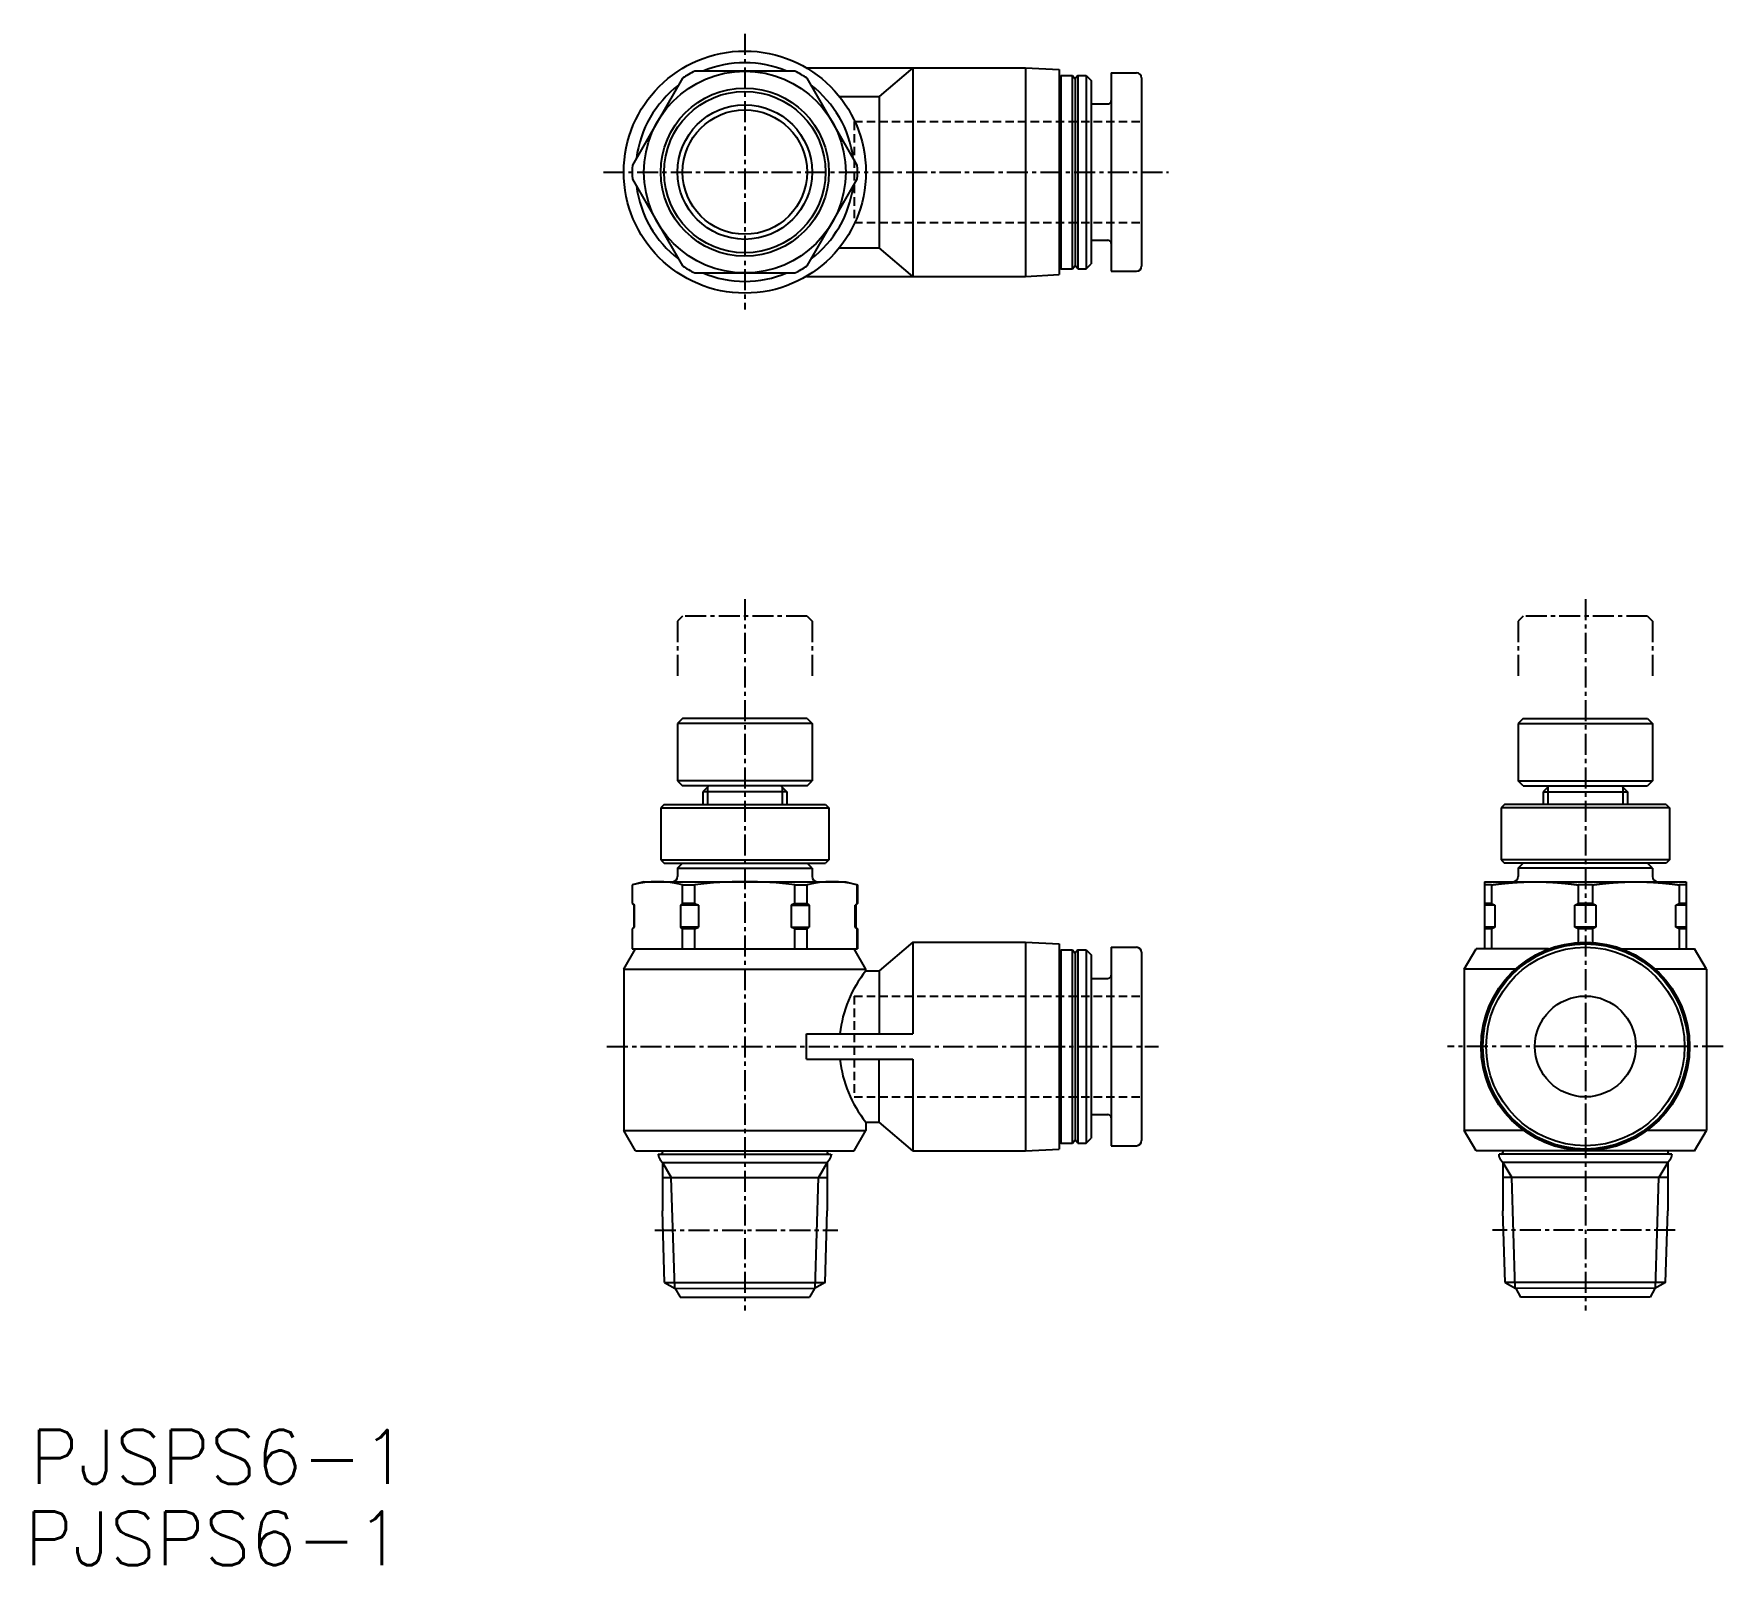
# Model space of a CAD drawing. Extents: x -6 to 95, y -15 to 76.
import ezdxf

# ---------------------------------------------------------------- set-up
doc = ezdxf.new("R2010")
doc.units = 0
doc.linetypes.add('CENTER', pattern=[2, 1.25, -0.25, 0.25, -0.25])
doc.linetypes.add('DASHED', pattern=[0.75, 0.5, -0.25])
doc.layers.get('0').update_dxf_attribs({"linetype": 'CONTINUOUS'})
doc.layers.add('CENTER', color=1, linetype='CENTER')
doc.styles.get("Standard").update_dxf_attribs({"font": 'txt.shx'})

msp = doc.modelspace()

# ---------------------------------------------------------------- texts
at = {"color": 7, "linetype": 'CONTINUOUS'}
for p in [(-6.16, -10.15), (-6.49, -15)]:
    msp.add_text('PJSPS6-1', height=3.2, dxfattribs=at).set_placement(p)

# ---------------------------------------------------------------- linework, layer by layer
at = {"color": 7, "linetype": 'CONTINUOUS'}
for p, q in [((32.66, 73.43), (29.67, 68.27)), ((39.34, 73.85), (33.38, 73.85)), ((40.02, 74.05), (53.06, 74.05)), ((43.05, 68.27), (40.07, 73.43)), ((46.36, 74.05), (44.36, 72.35)), ((46.36, 74.05), (46.36, 61.65)), ((53.06, 74.05), (53.06, 61.65)), ((53.06, 74.05), (55.06, 73.95)), ((55.06, 73.95), (55.06, 61.75)), ((55.06, 73.5), (55.16, 73.6)), ((55.16, 73.6), (55.86, 73.6)), ((55.16, 73.6), (55.16, 62.1)), ((55.86, 73.6), (56.01, 73.4)), ((55.86, 62.1), (55.86, 73.6)), ((56.16, 73.6), (56.01, 73.4)), ((56.01, 73.4), (56.01, 62.3)), ((56.16, 73.6), (56.66, 73.6)), ((56.16, 73.6), (56.16, 62.1)), ((56.66, 73.6), (56.96, 73.3)), ((56.66, 73.6), (56.66, 62.1)), ((58.16, 73.75), (59.66, 73.75)), ((58.16, 73.75), (58.16, 61.95)), ((59.96, 73.45), (59.96, 62.25)), ((56.96, 73.3), (56.96, 62.4)), ((41.98, 72.35), (44.36, 72.35)), ((44.36, 72.35), (44.36, 63.35)), ((56.96, 71.9), (57.96, 71.9)), ((29.67, 67.43), (32.66, 62.27)), ((40.07, 62.27), (43.05, 67.43)), ((41.98, 63.35), (44.36, 63.35)), ((46.36, 61.65), (44.36, 63.35)), ((56.96, 63.8), (57.96, 63.8)), ((56.66, 62.1), (56.96, 62.4)), ((33.38, 61.85), (39.34, 61.85)), ((40.02, 61.65), (53.06, 61.65)), ((53.06, 61.65), (55.06, 61.75)), ((55.06, 62.2), (55.16, 62.1)), ((55.16, 62.1), (55.86, 62.1)), ((55.86, 62.1), (56.01, 62.3)), ((56.16, 62.1), (56.01, 62.3)), ((56.16, 62.1), (56.66, 62.1)), ((58.16, 61.95), (59.66, 61.95)), ((32.66, 35.35), (32.36, 35.05)), ((40.06, 35.35), (32.66, 35.35)), ((40.06, 35.35), (40.36, 35.05)), ((82.66, 35.35), (82.36, 35.05)), ((82.66, 35.35), (90.06, 35.35)), ((90.06, 35.35), (90.36, 35.05)), ((40.36, 35.05), (32.36, 35.05)), ((32.36, 35.05), (32.36, 31.65)), ((40.36, 35.05), (40.36, 31.65)), ((82.36, 35.05), (82.36, 31.65)), ((82.36, 35.05), (90.36, 35.05)), ((90.36, 35.05), (90.36, 31.65)), ((40.36, 31.65), (32.36, 31.65)), ((32.36, 31.65), (32.66, 31.35)), ((40.06, 31.35), (32.66, 31.35)), ((34.21, 31.35), (33.86, 31)), ((38.51, 31.35), (38.86, 31)), ((40.06, 31.35), (40.36, 31.65)), ((82.66, 31.35), (82.36, 31.65)), ((82.36, 31.65), (90.36, 31.65)), ((82.66, 31.35), (90.06, 31.35)), ((84.21, 31.35), (83.86, 31)), ((88.51, 31.35), (88.86, 31)), ((90.36, 31.65), (90.06, 31.35)), ((31.56, 30.25), (31.36, 30.05)), ((31.56, 30.25), (41.16, 30.25)), ((33.86, 31), (33.86, 30.25)), ((38.86, 31), (33.86, 31)), ((38.86, 31), (38.86, 30.25)), ((41.16, 30.25), (41.36, 30.05)), ((81.56, 30.25), (81.36, 30.05)), ((91.16, 30.25), (81.56, 30.25)), ((83.86, 31), (83.86, 30.25)), ((83.86, 31), (88.86, 31)), ((88.86, 31), (88.86, 30.25)), ((91.16, 30.25), (91.36, 30.05)), ((31.36, 30.05), (41.36, 30.05)), ((31.36, 30.05), (31.36, 26.95)), ((41.36, 30.05), (41.36, 26.95)), ((81.36, 30.05), (81.36, 26.95)), ((91.36, 30.05), (81.36, 30.05)), ((91.36, 30.05), (91.36, 26.95)), ((31.36, 26.95), (31.56, 26.75)), ((31.36, 26.95), (41.36, 26.95)), ((31.56, 26.75), (41.16, 26.75)), ((32.36, 26.45), (32.66, 26.75)), ((32.36, 26.45), (32.36, 25.95)), ((32.36, 26.45), (40.36, 26.45)), ((40.36, 26.45), (40.06, 26.75)), ((40.36, 26.45), (40.36, 25.95)), ((41.36, 26.95), (41.16, 26.75)), ((91.36, 26.95), (81.36, 26.95)), ((81.36, 26.95), (81.56, 26.75)), ((91.16, 26.75), (81.56, 26.75)), ((82.36, 26.45), (82.66, 26.75)), ((90.36, 26.45), (82.36, 26.45)), ((82.36, 26.45), (82.36, 25.95)), ((90.36, 26.45), (90.06, 26.75)), ((90.36, 26.45), (90.36, 25.95)), ((91.36, 26.95), (91.16, 26.75)), ((30.36, 25.65), (29.66, 25.46)), ((29.66, 25.46), (29.66, 24.35)), ((29.66, 25.46), (29.67, 25.46)), ((29.67, 24.35), (29.67, 25.46)), ((30.36, 25.65), (42.36, 25.65)), ((32.66, 24.35), (32.66, 25.46)), ((32.66, 25.46), (33.38, 25.46)), ((33.38, 24.35), (33.38, 25.46)), ((39.34, 25.46), (40.07, 25.46)), ((39.34, 24.35), (39.34, 25.46)), ((40.07, 24.35), (40.07, 25.46)), ((42.36, 25.65), (43.06, 25.46)), ((43.05, 25.46), (43.06, 25.46)), ((43.05, 24.35), (43.05, 25.46)), ((43.06, 25.46), (43.06, 24.35)), ((80.36, 25.65), (80.36, 21.65)), ((80.36, 25.65), (92.36, 25.65)), ((80.78, 25.46), (80.36, 25.46)), ((80.78, 25.46), (80.78, 24.35)), ((85.94, 25.46), (85.94, 24.35)), ((86.78, 25.46), (85.94, 25.46)), ((86.78, 25.46), (86.78, 24.35)), ((92.36, 25.46), (91.94, 25.46)), ((91.94, 25.46), (91.94, 24.35)), ((92.36, 25.65), (92.36, 21.65)), ((29.66, 24.35), (29.76, 24.25)), ((29.66, 24.35), (29.67, 24.35)), ((29.67, 24.35), (29.79, 24.25)), ((29.76, 24.25), (29.76, 22.95)), ((29.76, 24.25), (29.79, 24.25)), ((29.79, 22.95), (29.79, 24.25)), ((32.66, 24.35), (32.54, 24.25)), ((33.61, 24.25), (32.54, 24.25)), ((32.54, 24.25), (32.54, 22.95)), ((33.38, 24.35), (32.66, 24.35)), ((33.38, 24.35), (33.61, 24.25)), ((33.61, 24.25), (33.61, 22.95)), ((39.34, 24.35), (39.11, 24.25)), ((39.11, 24.25), (40.18, 24.25)), ((39.11, 24.25), (39.11, 22.95)), ((39.34, 24.35), (40.07, 24.35)), ((40.07, 24.35), (40.18, 24.25)), ((40.18, 24.25), (40.18, 22.95)), ((43.05, 24.35), (42.93, 24.25)), ((42.96, 24.25), (42.93, 24.25)), ((42.93, 22.95), (42.93, 24.25)), ((43.06, 24.35), (42.96, 24.25)), ((42.96, 24.25), (42.96, 22.95)), ((43.06, 24.35), (43.05, 24.35)), ((80.78, 24.35), (80.36, 24.35)), ((80.98, 24.25), (80.36, 24.25)), ((80.78, 24.35), (80.98, 24.25)), ((80.98, 24.25), (80.98, 22.95)), ((85.74, 22.95), (85.74, 24.25)), ((86.98, 24.25), (85.74, 24.25)), ((86.78, 24.35), (85.94, 24.35)), ((86.78, 24.35), (86.98, 24.25)), ((86.98, 24.25), (86.98, 22.95)), ((92.36, 24.25), (91.74, 24.25)), ((91.74, 22.95), (91.74, 24.25)), ((92.36, 24.35), (91.94, 24.35)), ((29.76, 22.95), (29.66, 22.85)), ((29.66, 22.85), (29.66, 21.65)), ((29.66, 22.85), (29.67, 22.85)), ((29.67, 22.85), (29.79, 22.95)), ((29.67, 21.65), (29.67, 22.85)), ((29.76, 22.95), (29.79, 22.95)), ((33.61, 22.95), (32.54, 22.95)), ((32.66, 22.85), (32.54, 22.95)), ((33.38, 22.85), (32.66, 22.85)), ((32.66, 21.65), (32.66, 22.85)), ((33.38, 22.85), (33.61, 22.95)), ((33.38, 21.65), (33.38, 22.85)), ((39.11, 22.95), (40.18, 22.95)), ((39.34, 22.85), (39.11, 22.95)), ((39.34, 22.85), (40.07, 22.85)), ((39.34, 21.65), (39.34, 22.85)), ((40.07, 22.85), (40.18, 22.95)), ((40.07, 21.65), (40.07, 22.85)), ((42.96, 22.95), (42.93, 22.95)), ((43.05, 22.85), (42.93, 22.95)), ((42.96, 22.95), (43.06, 22.85)), ((43.06, 22.85), (43.05, 22.85)), ((43.05, 21.65), (43.05, 22.85)), ((43.06, 22.85), (43.06, 21.65)), ((80.98, 22.95), (80.36, 22.95)), ((80.78, 22.85), (80.36, 22.85)), ((80.78, 22.85), (80.78, 21.65)), ((86.98, 22.95), (85.74, 22.95)), ((85.94, 22.85), (85.74, 22.95)), ((85.94, 22.85), (85.94, 22.03)), ((86.78, 22.85), (85.94, 22.85)), ((86.78, 22.85), (86.78, 22.03)), ((92.36, 22.95), (91.74, 22.95)), ((91.94, 22.85), (91.74, 22.95)), ((92.36, 22.85), (91.94, 22.85)), ((91.94, 22.85), (91.94, 21.65)), ((29.16, 20.44), (29.86, 21.65)), ((29.66, 21.65), (43.06, 21.65)), ((43.56, 20.44), (42.86, 21.65)), ((46.36, 22.05), (44.36, 20.35)), ((46.36, 22.05), (46.36, 16.6)), ((46.36, 22.05), (53.06, 22.05)), ((53.06, 22.05), (55.06, 21.95)), ((53.06, 22.05), (53.06, 9.65)), ((55.06, 21.95), (55.06, 9.75)), ((55.06, 21.5), (55.16, 21.6)), ((55.16, 21.6), (55.86, 21.6)), ((55.16, 21.6), (55.16, 10.1)), ((55.86, 21.6), (56.01, 21.4)), ((55.86, 10.1), (55.86, 21.6)), ((56.16, 21.6), (56.01, 21.4)), ((56.01, 21.4), (56.01, 10.3)), ((56.16, 21.6), (56.66, 21.6)), ((56.16, 21.6), (56.16, 10.1)), ((56.66, 21.6), (56.96, 21.3)), ((56.66, 21.6), (56.66, 10.1)), ((56.96, 21.3), (56.96, 10.4)), ((58.16, 21.75), (59.66, 21.75)), ((58.16, 21.75), (58.16, 9.95)), ((59.96, 21.45), (59.96, 10.25)), ((79.16, 20.44), (79.86, 21.65)), ((84.17, 21.65), (79.86, 21.65)), ((88.55, 21.65), (92.86, 21.65)), ((93.56, 20.44), (92.86, 21.65)), ((29.16, 20.44), (43.56, 20.44)), ((29.16, 20.44), (29.16, 10.86)), ((43.56, 20.35), (43.56, 20.44)), ((43.56, 20.35), (44.36, 20.35)), ((44.36, 20.35), (44.36, 16.6)), ((82.19, 20.44), (79.16, 20.44)), ((79.16, 20.44), (79.16, 10.86)), ((93.56, 20.44), (90.53, 20.44)), ((93.56, 20.44), (93.56, 10.86)), ((56.96, 19.9), (57.96, 19.9)), ((40.02, 16.6), (46.36, 16.6)), ((40.02, 15.1), (40.02, 16.6)), ((40.02, 15.1), (46.36, 15.1)), ((44.36, 11.35), (44.36, 15.1)), ((46.36, 15.1), (46.36, 9.65)), ((43.56, 11.35), (44.36, 11.35)), ((43.56, 11.35), (43.56, 10.86)), ((46.36, 9.65), (44.36, 11.35)), ((56.96, 11.8), (57.96, 11.8)), ((29.16, 10.86), (43.56, 10.86)), ((29.86, 9.65), (29.16, 10.86)), ((42.86, 9.65), (43.56, 10.86)), ((55.06, 10.2), (55.16, 10.1)), ((55.16, 10.1), (55.86, 10.1)), ((55.86, 10.1), (56.01, 10.3)), ((56.16, 10.1), (56.01, 10.3)), ((56.16, 10.1), (56.66, 10.1)), ((56.66, 10.1), (56.96, 10.4)), ((82.68, 10.86), (79.16, 10.86)), ((79.86, 9.65), (79.16, 10.86)), ((93.56, 10.86), (90.04, 10.86)), ((92.86, 9.65), (93.56, 10.86)), ((29.86, 9.65), (42.86, 9.65)), ((31.21, 9.45), (31.21, 9.43)), ((31.21, 9.45), (41.48, 9.45)), ((31.33, 9.11), (31.46, 8.95)), ((31.46, 9.65), (31.46, 9.55)), ((41.26, 9.65), (41.26, 9.55)), ((41.4, 9.11), (41.26, 8.95)), ((41.51, 9.45), (41.51, 9.43)), ((46.36, 9.65), (53.06, 9.65)), ((53.06, 9.65), (55.06, 9.75)), ((58.16, 9.95), (59.66, 9.95)), ((92.86, 9.65), (79.86, 9.65)), ((81.21, 9.45), (81.21, 9.43)), ((91.51, 9.45), (81.24, 9.45)), ((81.33, 9.11), (81.46, 8.95)), ((81.46, 9.65), (81.46, 9.55)), ((91.26, 9.65), (91.26, 9.55)), ((91.4, 9.11), (91.26, 8.95)), ((91.51, 9.45), (91.51, 9.43)), ((31.46, 8.95), (31.46, 6.07)), ((31.46, 8.95), (41.26, 8.95)), ((31.46, 8.05), (41.26, 8.05)), ((41.26, 8.95), (41.26, 6.07)), ((91.26, 8.95), (81.46, 8.95)), ((81.46, 8.95), (81.46, 6.07)), ((91.26, 8.05), (81.46, 8.05)), ((91.26, 8.95), (91.26, 6.07)), ((31.59, 1.81), (31.46, 6.07)), ((41.13, 1.81), (41.26, 6.07)), ((81.59, 1.81), (81.46, 6.07)), ((91.13, 1.81), (91.26, 6.07)), ((31.59, 1.81), (32.22, 1.45)), ((31.59, 1.81), (41.13, 1.81)), ((32.19, 1.47), (40.5, 1.45)), ((32.22, 1.45), (32.51, 0.95)), ((40.5, 1.45), (40.21, 0.95)), ((41.13, 1.81), (40.5, 1.45)), ((91.13, 1.81), (81.59, 1.81)), ((81.59, 1.81), (82.22, 1.45)), ((90.54, 1.47), (82.22, 1.45)), ((82.22, 1.45), (82.51, 0.95)), ((90.5, 1.45), (90.21, 0.95)), ((91.13, 1.81), (90.5, 1.45)), ((32.51, 0.95), (40.21, 0.95)), ((90.21, 0.95), (82.51, 0.95))]:
    msp.add_line(p, q, dxfattribs=at)
at = {"color": 3, "linetype": 'DASHED'}
for p, q in [((42.86, 70.85), (59.96, 70.85)), ((42.86, 70.85), (42.86, 64.85)), ((42.86, 64.85), (59.96, 64.85)), ((42.86, 18.85), (42.86, 12.85)), ((42.86, 18.85), (59.96, 18.85)), ((42.86, 12.85), (59.96, 12.85))]:
    msp.add_line(p, q, dxfattribs=at)
at = {"color": 3, "linetype": 'CONTINUOUS'}
for p, q in [((34.13, 31.27), (34.13, 30.25)), ((38.59, 31.27), (38.59, 30.25)), ((84.13, 31.27), (84.13, 30.25)), ((88.59, 31.27), (88.59, 30.25)), ((31.46, 8.95), (31.98, 8.05)), ((32.19, 1.47), (31.98, 8.05)), ((40.54, 1.47), (40.74, 8.05)), ((41.26, 8.95), (40.74, 8.05)), ((81.46, 8.95), (81.98, 8.05)), ((82.19, 1.47), (81.98, 8.05)), ((90.54, 1.47), (90.74, 8.05)), ((91.26, 8.95), (90.74, 8.05))]:
    msp.add_line(p, q, dxfattribs=at)
at = {"color": 7}
for points in [[(80.78, 25.46, 0), (80.79, 25.46, 0), (80.79, 25.46, 0), (80.8, 25.46, 0), (80.81, 25.46, 0), (80.82, 25.47, 0), (80.82, 25.47, 0), (80.83, 25.47, 0), (80.84, 25.47, 0), (80.84, 25.47, 0), (80.85, 25.47, 0), (80.86, 25.47, 0), (80.87, 25.47, 0), (80.87, 25.47, 0), (80.88, 25.47, 0), (80.89, 25.48, 0), (80.9, 25.48, 0), (80.9, 25.48, 0), (80.91, 25.48, 0), (80.92, 25.48, 0), (80.93, 25.48, 0), (80.93, 25.48, 0), (80.94, 25.48, 0), (80.95, 25.48, 0), (80.95, 25.48, 0), (80.96, 25.48, 0), (80.97, 25.49, 0), (80.98, 25.49, 0), (80.98, 25.49, 0), (80.99, 25.49, 0), (81, 25.49, 0), (81.01, 25.49, 0), (81.01, 25.49, 0), (81.02, 25.49, 0), (81.03, 25.49, 0), (81.03, 25.49, 0), (81.04, 25.49, 0), (81.05, 25.5, 0), (81.06, 25.5, 0), (81.06, 25.5, 0), (81.07, 25.5, 0), (81.08, 25.5, 0), (81.09, 25.5, 0), (81.09, 25.5, 0), (81.1, 25.5, 0), (81.11, 25.5, 0), (81.12, 25.5, 0), (81.12, 25.5, 0), (81.13, 25.51, 0), (81.14, 25.51, 0), (81.14, 25.51, 0), (81.15, 25.51, 0), (81.16, 25.51, 0), (81.17, 25.51, 0), (81.17, 25.51, 0), (81.18, 25.51, 0), (81.19, 25.51, 0), (81.2, 25.51, 0), (81.2, 25.51, 0), (81.21, 25.52, 0), (81.22, 25.52, 0), (81.23, 25.52, 0), (81.23, 25.52, 0), (81.24, 25.52, 0), (81.25, 25.52, 0), (81.25, 25.52, 0), (81.26, 25.52, 0), (81.27, 25.52, 0), (81.28, 25.52, 0), (81.28, 25.52, 0), (81.29, 25.52, 0), (81.3, 25.53, 0), (81.31, 25.53, 0), (81.31, 25.53, 0), (81.32, 25.53, 0), (81.33, 25.53, 0), (81.34, 25.53, 0), (81.34, 25.53, 0), (81.35, 25.53, 0), (81.36, 25.53, 0), (81.36, 25.53, 0), (81.37, 25.53, 0), (81.38, 25.53, 0), (81.39, 25.54, 0), (81.39, 25.54, 0), (81.4, 25.54, 0), (81.41, 25.54, 0), (81.42, 25.54, 0), (81.42, 25.54, 0), (81.43, 25.54, 0), (81.44, 25.54, 0), (81.45, 25.54, 0), (81.45, 25.54, 0), (81.46, 25.54, 0), (81.47, 25.54, 0), (81.47, 25.55, 0), (81.48, 25.55, 0), (81.49, 25.55, 0), (81.5, 25.55, 0), (81.5, 25.55, 0), (81.51, 25.55, 0), (81.52, 25.55, 0), (81.53, 25.55, 0), (81.53, 25.55, 0), (81.54, 25.55, 0), (81.55, 25.55, 0), (81.56, 25.55, 0), (81.56, 25.55, 0), (81.57, 25.55, 0), (81.58, 25.56, 0), (81.59, 25.56, 0), (81.59, 25.56, 0), (81.6, 25.56, 0), (81.61, 25.56, 0), (81.61, 25.56, 0), (81.62, 25.56, 0), (81.63, 25.56, 0), (81.64, 25.56, 0), (81.64, 25.56, 0), (81.65, 25.56, 0), (81.66, 25.56, 0), (81.67, 25.56, 0), (81.67, 25.57, 0), (81.68, 25.57, 0), (81.69, 25.57, 0), (81.7, 25.57, 0), (81.7, 25.57, 0), (81.71, 25.57, 0), (81.72, 25.57, 0), (81.72, 25.57, 0), (81.73, 25.57, 0), (81.74, 25.57, 0), (81.75, 25.57, 0), (81.75, 25.57, 0), (81.76, 25.57, 0), (81.77, 25.57, 0), (81.78, 25.57, 0), (81.78, 25.58, 0), (81.79, 25.58, 0), (81.8, 25.58, 0), (81.81, 25.58, 0), (81.81, 25.58, 0), (81.82, 25.58, 0), (81.83, 25.58, 0), (81.83, 25.58, 0), (81.84, 25.58, 0), (81.85, 25.58, 0), (81.86, 25.58, 0), (81.86, 25.58, 0), (81.87, 25.58, 0), (81.88, 25.58, 0), (81.89, 25.58, 0), (81.89, 25.58, 0), (81.9, 25.59, 0), (81.91, 25.59, 0), (81.92, 25.59, 0), (81.92, 25.59, 0), (81.93, 25.59, 0), (81.94, 25.59, 0), (81.95, 25.59, 0), (81.95, 25.59, 0), (81.96, 25.59, 0), (81.97, 25.59, 0), (81.97, 25.59, 0), (81.98, 25.59, 0), (81.99, 25.59, 0), (82, 25.59, 0), (82, 25.59, 0), (82.01, 25.59, 0), (82.02, 25.59, 0), (82.03, 25.6, 0), (82.03, 25.6, 0), (82.04, 25.6, 0), (82.05, 25.6, 0), (82.06, 25.6, 0), (82.06, 25.6, 0), (82.07, 25.6, 0), (82.08, 25.6, 0), (82.09, 25.6, 0), (82.09, 25.6, 0), (82.1, 25.6, 0), (82.11, 25.6, 0), (82.11, 25.6, 0), (82.12, 25.6, 0), (82.13, 25.6, 0), (82.14, 25.6, 0), (82.14, 25.6, 0), (82.15, 25.6, 0), (82.16, 25.61, 0), (82.17, 25.61, 0), (82.17, 25.61, 0), (82.18, 25.61, 0), (82.19, 25.61, 0), (82.2, 25.61, 0), (82.2, 25.61, 0), (82.21, 25.61, 0), (82.22, 25.61, 0), (82.22, 25.61, 0), (82.23, 25.61, 0), (82.24, 25.61, 0), (82.25, 25.61, 0), (82.25, 25.61, 0), (82.26, 25.61, 0), (82.27, 25.61, 0), (82.28, 25.61, 0), (82.28, 25.61, 0), (82.29, 25.61, 0), (82.3, 25.61, 0), (82.31, 25.61, 0), (82.31, 25.62, 0), (82.32, 25.62, 0), (82.33, 25.62, 0), (82.34, 25.62, 0), (82.34, 25.62, 0), (82.35, 25.62, 0), (82.36, 25.62, 0), (82.36, 25.62, 0), (82.37, 25.62, 0), (82.38, 25.62, 0), (82.39, 25.62, 0), (82.39, 25.62, 0), (82.4, 25.62, 0), (82.41, 25.62, 0), (82.42, 25.62, 0), (82.42, 25.62, 0), (82.43, 25.62, 0), (82.44, 25.62, 0), (82.45, 25.62, 0), (82.45, 25.62, 0), (82.46, 25.62, 0), (82.47, 25.62, 0), (82.48, 25.62, 0), (82.48, 25.62, 0), (82.49, 25.63, 0), (82.5, 25.63, 0), (82.51, 25.63, 0), (82.51, 25.63, 0), (82.52, 25.63, 0), (82.53, 25.63, 0), (82.53, 25.63, 0), (82.54, 25.63, 0), (82.55, 25.63, 0), (82.56, 25.63, 0), (82.56, 25.63, 0), (82.57, 25.63, 0), (82.58, 25.63, 0), (82.59, 25.63, 0), (82.59, 25.63, 0), (82.6, 25.63, 0), (82.61, 25.63, 0), (82.62, 25.63, 0), (82.62, 25.63, 0), (82.63, 25.63, 0), (82.64, 25.63, 0), (82.65, 25.63, 0), (82.65, 25.63, 0), (82.66, 25.63, 0), (82.67, 25.63, 0), (82.67, 25.63, 0), (82.68, 25.63, 0), (82.69, 25.63, 0), (82.7, 25.63, 0), (82.7, 25.63, 0), (82.71, 25.64, 0), (82.72, 25.64, 0), (82.73, 25.64, 0), (82.73, 25.64, 0), (82.74, 25.64, 0), (82.75, 25.64, 0), (82.76, 25.64, 0), (82.76, 25.64, 0), (82.77, 25.64, 0), (82.78, 25.64, 0), (82.79, 25.64, 0), (82.79, 25.64, 0), (82.8, 25.64, 0), (82.81, 25.64, 0), (82.81, 25.64, 0), (82.82, 25.64, 0), (82.83, 25.64, 0), (82.84, 25.64, 0), (82.84, 25.64, 0), (82.85, 25.64, 0), (82.86, 25.64, 0), (82.87, 25.64, 0), (82.87, 25.64, 0), (82.88, 25.64, 0), (82.89, 25.64, 0), (82.9, 25.64, 0), (82.9, 25.64, 0), (82.91, 25.64, 0), (82.92, 25.64, 0), (82.93, 25.64, 0), (82.93, 25.64, 0), (82.94, 25.64, 0), (82.95, 25.64, 0), (82.95, 25.64, 0), (82.96, 25.64, 0), (82.97, 25.64, 0), (82.98, 25.64, 0), (82.98, 25.64, 0), (82.99, 25.64, 0), (83, 25.64, 0), (83.01, 25.64, 0), (83.01, 25.64, 0), (83.02, 25.64, 0), (83.03, 25.64, 0), (83.04, 25.64, 0), (83.04, 25.64, 0), (83.05, 25.64, 0), (83.06, 25.64, 0), (83.07, 25.64, 0), (83.07, 25.64, 0), (83.08, 25.65, 0), (83.09, 25.65, 0), (83.1, 25.65, 0), (83.1, 25.65, 0), (83.11, 25.65, 0), (83.12, 25.65, 0), (83.12, 25.65, 0), (83.13, 25.65, 0), (83.14, 25.65, 0), (83.15, 25.65, 0), (83.15, 25.65, 0), (83.16, 25.65, 0), (83.17, 25.65, 0), (83.18, 25.65, 0), (83.18, 25.65, 0), (83.19, 25.65, 0), (83.2, 25.65, 0), (83.21, 25.65, 0), (83.21, 25.65, 0), (83.22, 25.65, 0), (83.23, 25.65, 0), (83.24, 25.65, 0), (83.24, 25.65, 0), (83.25, 25.65, 0), (83.26, 25.65, 0), (83.27, 25.65, 0), (83.27, 25.65, 0), (83.28, 25.65, 0), (83.29, 25.65, 0), (83.29, 25.65, 0), (83.3, 25.65, 0), (83.31, 25.65, 0), (83.32, 25.65, 0), (83.32, 25.65, 0), (83.33, 25.65, 0), (83.34, 25.65, 0), (83.35, 25.65, 0), (83.35, 25.65, 0), (83.36, 25.65, 0)], [(83.36, 25.65, 0), (83.37, 25.65, 0), (83.38, 25.65, 0), (83.38, 25.65, 0), (83.39, 25.65, 0), (83.4, 25.65, 0), (83.41, 25.65, 0), (83.41, 25.65, 0), (83.42, 25.65, 0), (83.43, 25.65, 0), (83.43, 25.65, 0), (83.44, 25.65, 0), (83.45, 25.65, 0), (83.46, 25.65, 0), (83.46, 25.65, 0), (83.47, 25.65, 0), (83.48, 25.65, 0), (83.49, 25.65, 0), (83.49, 25.65, 0), (83.5, 25.65, 0), (83.51, 25.65, 0), (83.52, 25.65, 0), (83.52, 25.65, 0), (83.53, 25.65, 0), (83.54, 25.65, 0), (83.55, 25.65, 0), (83.55, 25.65, 0), (83.56, 25.65, 0), (83.57, 25.65, 0), (83.58, 25.65, 0), (83.58, 25.65, 0), (83.59, 25.65, 0), (83.6, 25.65, 0), (83.6, 25.65, 0), (83.61, 25.65, 0), (83.62, 25.65, 0), (83.63, 25.65, 0), (83.63, 25.65, 0), (83.64, 25.65, 0), (83.65, 25.64, 0), (83.66, 25.64, 0), (83.66, 25.64, 0), (83.67, 25.64, 0), (83.68, 25.64, 0), (83.69, 25.64, 0), (83.69, 25.64, 0), (83.7, 25.64, 0), (83.71, 25.64, 0), (83.72, 25.64, 0), (83.72, 25.64, 0), (83.73, 25.64, 0), (83.74, 25.64, 0), (83.74, 25.64, 0), (83.75, 25.64, 0), (83.76, 25.64, 0), (83.77, 25.64, 0), (83.77, 25.64, 0), (83.78, 25.64, 0), (83.79, 25.64, 0), (83.8, 25.64, 0), (83.8, 25.64, 0), (83.81, 25.64, 0), (83.82, 25.64, 0), (83.83, 25.64, 0), (83.83, 25.64, 0), (83.84, 25.64, 0), (83.85, 25.64, 0), (83.86, 25.64, 0), (83.86, 25.64, 0), (83.87, 25.64, 0), (83.88, 25.64, 0), (83.89, 25.64, 0), (83.89, 25.64, 0), (83.9, 25.64, 0), (83.91, 25.64, 0), (83.91, 25.64, 0), (83.92, 25.64, 0), (83.93, 25.64, 0), (83.94, 25.64, 0), (83.94, 25.64, 0), (83.95, 25.64, 0), (83.96, 25.64, 0), (83.97, 25.64, 0), (83.97, 25.64, 0), (83.98, 25.64, 0), (83.99, 25.64, 0), (84, 25.64, 0), (84, 25.64, 0), (84.01, 25.64, 0), (84.02, 25.63, 0), (84.03, 25.63, 0), (84.03, 25.63, 0), (84.04, 25.63, 0), (84.05, 25.63, 0), (84.05, 25.63, 0), (84.06, 25.63, 0), (84.07, 25.63, 0), (84.08, 25.63, 0), (84.08, 25.63, 0), (84.09, 25.63, 0), (84.1, 25.63, 0), (84.11, 25.63, 0), (84.11, 25.63, 0), (84.12, 25.63, 0), (84.13, 25.63, 0), (84.14, 25.63, 0), (84.14, 25.63, 0), (84.15, 25.63, 0), (84.16, 25.63, 0), (84.17, 25.63, 0), (84.17, 25.63, 0), (84.18, 25.63, 0), (84.19, 25.63, 0), (84.19, 25.63, 0), (84.2, 25.63, 0), (84.21, 25.63, 0), (84.22, 25.63, 0), (84.22, 25.63, 0), (84.23, 25.63, 0), (84.24, 25.62, 0), (84.25, 25.62, 0), (84.25, 25.62, 0), (84.26, 25.62, 0), (84.27, 25.62, 0), (84.28, 25.62, 0), (84.28, 25.62, 0), (84.29, 25.62, 0), (84.3, 25.62, 0), (84.31, 25.62, 0), (84.31, 25.62, 0), (84.32, 25.62, 0), (84.33, 25.62, 0), (84.33, 25.62, 0), (84.34, 25.62, 0), (84.35, 25.62, 0), (84.36, 25.62, 0), (84.36, 25.62, 0), (84.37, 25.62, 0), (84.38, 25.62, 0), (84.39, 25.62, 0), (84.39, 25.62, 0), (84.4, 25.62, 0), (84.41, 25.62, 0), (84.42, 25.61, 0), (84.42, 25.61, 0), (84.43, 25.61, 0), (84.44, 25.61, 0), (84.45, 25.61, 0), (84.45, 25.61, 0), (84.46, 25.61, 0), (84.47, 25.61, 0), (84.47, 25.61, 0), (84.48, 25.61, 0), (84.49, 25.61, 0), (84.5, 25.61, 0), (84.5, 25.61, 0), (84.51, 25.61, 0), (84.52, 25.61, 0), (84.53, 25.61, 0), (84.53, 25.61, 0), (84.54, 25.61, 0), (84.55, 25.61, 0), (84.56, 25.61, 0), (84.56, 25.61, 0), (84.57, 25.6, 0), (84.58, 25.6, 0), (84.59, 25.6, 0), (84.59, 25.6, 0), (84.6, 25.6, 0), (84.61, 25.6, 0), (84.61, 25.6, 0), (84.62, 25.6, 0), (84.63, 25.6, 0), (84.64, 25.6, 0), (84.64, 25.6, 0), (84.65, 25.6, 0), (84.66, 25.6, 0), (84.67, 25.6, 0), (84.67, 25.6, 0), (84.68, 25.6, 0), (84.69, 25.6, 0), (84.7, 25.6, 0), (84.7, 25.59, 0), (84.71, 25.59, 0), (84.72, 25.59, 0), (84.73, 25.59, 0), (84.73, 25.59, 0), (84.74, 25.59, 0), (84.75, 25.59, 0), (84.75, 25.59, 0), (84.76, 25.59, 0), (84.77, 25.59, 0), (84.78, 25.59, 0), (84.78, 25.59, 0), (84.79, 25.59, 0), (84.8, 25.59, 0), (84.81, 25.59, 0), (84.81, 25.59, 0), (84.82, 25.59, 0), (84.83, 25.58, 0), (84.84, 25.58, 0), (84.84, 25.58, 0), (84.85, 25.58, 0), (84.86, 25.58, 0), (84.86, 25.58, 0), (84.87, 25.58, 0), (84.88, 25.58, 0), (84.89, 25.58, 0), (84.89, 25.58, 0), (84.9, 25.58, 0), (84.91, 25.58, 0), (84.92, 25.58, 0), (84.92, 25.58, 0), (84.93, 25.58, 0), (84.94, 25.58, 0), (84.95, 25.57, 0), (84.95, 25.57, 0), (84.96, 25.57, 0), (84.97, 25.57, 0), (84.98, 25.57, 0), (84.98, 25.57, 0), (84.99, 25.57, 0), (85, 25.57, 0), (85, 25.57, 0), (85.01, 25.57, 0), (85.02, 25.57, 0), (85.03, 25.57, 0), (85.03, 25.57, 0), (85.04, 25.57, 0), (85.05, 25.57, 0), (85.06, 25.56, 0), (85.06, 25.56, 0), (85.07, 25.56, 0), (85.08, 25.56, 0), (85.09, 25.56, 0), (85.09, 25.56, 0), (85.1, 25.56, 0), (85.11, 25.56, 0), (85.11, 25.56, 0), (85.12, 25.56, 0), (85.13, 25.56, 0), (85.14, 25.56, 0), (85.14, 25.56, 0), (85.15, 25.55, 0), (85.16, 25.55, 0), (85.17, 25.55, 0), (85.17, 25.55, 0), (85.18, 25.55, 0), (85.19, 25.55, 0), (85.2, 25.55, 0), (85.2, 25.55, 0), (85.21, 25.55, 0), (85.22, 25.55, 0), (85.22, 25.55, 0), (85.23, 25.55, 0), (85.24, 25.55, 0), (85.25, 25.55, 0), (85.25, 25.54, 0), (85.26, 25.54, 0), (85.27, 25.54, 0), (85.28, 25.54, 0), (85.28, 25.54, 0), (85.29, 25.54, 0), (85.3, 25.54, 0), (85.31, 25.54, 0), (85.31, 25.54, 0), (85.32, 25.54, 0), (85.33, 25.54, 0), (85.34, 25.54, 0), (85.34, 25.53, 0), (85.35, 25.53, 0), (85.36, 25.53, 0), (85.36, 25.53, 0), (85.37, 25.53, 0), (85.38, 25.53, 0), (85.39, 25.53, 0), (85.39, 25.53, 0), (85.4, 25.53, 0), (85.41, 25.53, 0), (85.42, 25.53, 0), (85.42, 25.53, 0), (85.43, 25.52, 0), (85.44, 25.52, 0), (85.45, 25.52, 0), (85.45, 25.52, 0), (85.46, 25.52, 0), (85.47, 25.52, 0), (85.47, 25.52, 0), (85.48, 25.52, 0), (85.49, 25.52, 0), (85.5, 25.52, 0), (85.5, 25.52, 0), (85.51, 25.52, 0), (85.52, 25.51, 0), (85.53, 25.51, 0), (85.53, 25.51, 0), (85.54, 25.51, 0), (85.55, 25.51, 0), (85.56, 25.51, 0), (85.56, 25.51, 0), (85.57, 25.51, 0), (85.58, 25.51, 0), (85.58, 25.51, 0), (85.59, 25.51, 0), (85.6, 25.5, 0), (85.61, 25.5, 0), (85.61, 25.5, 0), (85.62, 25.5, 0), (85.63, 25.5, 0), (85.64, 25.5, 0), (85.64, 25.5, 0), (85.65, 25.5, 0), (85.66, 25.5, 0), (85.67, 25.5, 0), (85.67, 25.5, 0), (85.68, 25.49, 0), (85.69, 25.49, 0), (85.69, 25.49, 0), (85.7, 25.49, 0), (85.71, 25.49, 0), (85.72, 25.49, 0), (85.72, 25.49, 0), (85.73, 25.49, 0), (85.74, 25.49, 0), (85.75, 25.49, 0), (85.75, 25.49, 0), (85.76, 25.48, 0), (85.77, 25.48, 0), (85.77, 25.48, 0), (85.78, 25.48, 0), (85.79, 25.48, 0), (85.8, 25.48, 0), (85.8, 25.48, 0), (85.81, 25.48, 0), (85.82, 25.48, 0), (85.83, 25.48, 0), (85.83, 25.48, 0), (85.84, 25.47, 0), (85.85, 25.47, 0), (85.86, 25.47, 0), (85.86, 25.47, 0), (85.87, 25.47, 0), (85.88, 25.47, 0), (85.88, 25.47, 0), (85.89, 25.47, 0), (85.9, 25.47, 0), (85.91, 25.47, 0), (85.91, 25.46, 0), (85.92, 25.46, 0), (85.93, 25.46, 0), (85.94, 25.46, 0), (85.94, 25.46, 0)], [(86.78, 25.46, 0), (86.79, 25.46, 0), (86.79, 25.46, 0), (86.8, 25.46, 0), (86.81, 25.46, 0), (86.82, 25.47, 0), (86.82, 25.47, 0), (86.83, 25.47, 0), (86.84, 25.47, 0), (86.84, 25.47, 0), (86.85, 25.47, 0), (86.86, 25.47, 0), (86.87, 25.47, 0), (86.87, 25.47, 0), (86.88, 25.47, 0), (86.89, 25.48, 0), (86.9, 25.48, 0), (86.9, 25.48, 0), (86.91, 25.48, 0), (86.92, 25.48, 0), (86.93, 25.48, 0), (86.93, 25.48, 0), (86.94, 25.48, 0), (86.95, 25.48, 0), (86.95, 25.48, 0), (86.96, 25.48, 0), (86.97, 25.49, 0), (86.98, 25.49, 0), (86.98, 25.49, 0), (86.99, 25.49, 0), (87, 25.49, 0), (87.01, 25.49, 0), (87.01, 25.49, 0), (87.02, 25.49, 0), (87.03, 25.49, 0), (87.03, 25.49, 0), (87.04, 25.49, 0), (87.05, 25.5, 0), (87.06, 25.5, 0), (87.06, 25.5, 0), (87.07, 25.5, 0), (87.08, 25.5, 0), (87.09, 25.5, 0), (87.09, 25.5, 0), (87.1, 25.5, 0), (87.11, 25.5, 0), (87.12, 25.5, 0), (87.12, 25.5, 0), (87.13, 25.51, 0), (87.14, 25.51, 0), (87.14, 25.51, 0), (87.15, 25.51, 0), (87.16, 25.51, 0), (87.17, 25.51, 0), (87.17, 25.51, 0), (87.18, 25.51, 0), (87.19, 25.51, 0), (87.2, 25.51, 0), (87.2, 25.51, 0), (87.21, 25.52, 0), (87.22, 25.52, 0), (87.23, 25.52, 0), (87.23, 25.52, 0), (87.24, 25.52, 0), (87.25, 25.52, 0), (87.25, 25.52, 0), (87.26, 25.52, 0), (87.27, 25.52, 0), (87.28, 25.52, 0), (87.28, 25.52, 0), (87.29, 25.52, 0), (87.3, 25.53, 0), (87.31, 25.53, 0), (87.31, 25.53, 0), (87.32, 25.53, 0), (87.33, 25.53, 0), (87.34, 25.53, 0), (87.34, 25.53, 0), (87.35, 25.53, 0), (87.36, 25.53, 0), (87.36, 25.53, 0), (87.37, 25.53, 0), (87.38, 25.53, 0), (87.39, 25.54, 0), (87.39, 25.54, 0), (87.4, 25.54, 0), (87.41, 25.54, 0), (87.42, 25.54, 0), (87.42, 25.54, 0), (87.43, 25.54, 0), (87.44, 25.54, 0), (87.45, 25.54, 0), (87.45, 25.54, 0), (87.46, 25.54, 0), (87.47, 25.54, 0), (87.47, 25.55, 0), (87.48, 25.55, 0), (87.49, 25.55, 0), (87.5, 25.55, 0), (87.5, 25.55, 0), (87.51, 25.55, 0), (87.52, 25.55, 0), (87.53, 25.55, 0), (87.53, 25.55, 0), (87.54, 25.55, 0), (87.55, 25.55, 0), (87.56, 25.55, 0), (87.56, 25.55, 0), (87.57, 25.55, 0), (87.58, 25.56, 0), (87.59, 25.56, 0), (87.59, 25.56, 0), (87.6, 25.56, 0), (87.61, 25.56, 0), (87.61, 25.56, 0), (87.62, 25.56, 0), (87.63, 25.56, 0), (87.64, 25.56, 0), (87.64, 25.56, 0), (87.65, 25.56, 0), (87.66, 25.56, 0), (87.67, 25.56, 0), (87.67, 25.57, 0), (87.68, 25.57, 0), (87.69, 25.57, 0), (87.7, 25.57, 0), (87.7, 25.57, 0), (87.71, 25.57, 0), (87.72, 25.57, 0), (87.72, 25.57, 0), (87.73, 25.57, 0), (87.74, 25.57, 0), (87.75, 25.57, 0), (87.75, 25.57, 0), (87.76, 25.57, 0), (87.77, 25.57, 0), (87.78, 25.57, 0), (87.78, 25.58, 0), (87.79, 25.58, 0), (87.8, 25.58, 0), (87.81, 25.58, 0), (87.81, 25.58, 0), (87.82, 25.58, 0), (87.83, 25.58, 0), (87.83, 25.58, 0), (87.84, 25.58, 0), (87.85, 25.58, 0), (87.86, 25.58, 0), (87.86, 25.58, 0), (87.87, 25.58, 0), (87.88, 25.58, 0), (87.89, 25.58, 0), (87.89, 25.58, 0), (87.9, 25.59, 0), (87.91, 25.59, 0), (87.92, 25.59, 0), (87.92, 25.59, 0), (87.93, 25.59, 0), (87.94, 25.59, 0), (87.95, 25.59, 0), (87.95, 25.59, 0), (87.96, 25.59, 0), (87.97, 25.59, 0), (87.97, 25.59, 0), (87.98, 25.59, 0), (87.99, 25.59, 0), (88, 25.59, 0), (88, 25.59, 0), (88.01, 25.59, 0), (88.02, 25.59, 0), (88.03, 25.6, 0), (88.03, 25.6, 0), (88.04, 25.6, 0), (88.05, 25.6, 0), (88.06, 25.6, 0), (88.06, 25.6, 0), (88.07, 25.6, 0), (88.08, 25.6, 0), (88.09, 25.6, 0), (88.09, 25.6, 0), (88.1, 25.6, 0), (88.11, 25.6, 0), (88.11, 25.6, 0), (88.12, 25.6, 0), (88.13, 25.6, 0), (88.14, 25.6, 0), (88.14, 25.6, 0), (88.15, 25.6, 0), (88.16, 25.61, 0), (88.17, 25.61, 0), (88.17, 25.61, 0), (88.18, 25.61, 0), (88.19, 25.61, 0), (88.2, 25.61, 0), (88.2, 25.61, 0), (88.21, 25.61, 0), (88.22, 25.61, 0), (88.22, 25.61, 0), (88.23, 25.61, 0), (88.24, 25.61, 0), (88.25, 25.61, 0), (88.25, 25.61, 0), (88.26, 25.61, 0), (88.27, 25.61, 0), (88.28, 25.61, 0), (88.28, 25.61, 0), (88.29, 25.61, 0), (88.3, 25.61, 0), (88.31, 25.61, 0), (88.31, 25.62, 0), (88.32, 25.62, 0), (88.33, 25.62, 0), (88.34, 25.62, 0), (88.34, 25.62, 0), (88.35, 25.62, 0), (88.36, 25.62, 0), (88.36, 25.62, 0), (88.37, 25.62, 0), (88.38, 25.62, 0), (88.39, 25.62, 0), (88.39, 25.62, 0), (88.4, 25.62, 0), (88.41, 25.62, 0), (88.42, 25.62, 0), (88.42, 25.62, 0), (88.43, 25.62, 0), (88.44, 25.62, 0), (88.45, 25.62, 0), (88.45, 25.62, 0), (88.46, 25.62, 0), (88.47, 25.62, 0), (88.48, 25.62, 0), (88.48, 25.62, 0), (88.49, 25.63, 0), (88.5, 25.63, 0), (88.51, 25.63, 0), (88.51, 25.63, 0), (88.52, 25.63, 0), (88.53, 25.63, 0), (88.53, 25.63, 0), (88.54, 25.63, 0), (88.55, 25.63, 0), (88.56, 25.63, 0), (88.56, 25.63, 0), (88.57, 25.63, 0), (88.58, 25.63, 0), (88.59, 25.63, 0), (88.59, 25.63, 0), (88.6, 25.63, 0), (88.61, 25.63, 0), (88.62, 25.63, 0), (88.62, 25.63, 0), (88.63, 25.63, 0), (88.64, 25.63, 0), (88.65, 25.63, 0), (88.65, 25.63, 0), (88.66, 25.63, 0), (88.67, 25.63, 0), (88.67, 25.63, 0), (88.68, 25.63, 0), (88.69, 25.63, 0), (88.7, 25.63, 0), (88.7, 25.63, 0), (88.71, 25.64, 0), (88.72, 25.64, 0), (88.73, 25.64, 0), (88.73, 25.64, 0), (88.74, 25.64, 0), (88.75, 25.64, 0), (88.76, 25.64, 0), (88.76, 25.64, 0), (88.77, 25.64, 0), (88.78, 25.64, 0), (88.79, 25.64, 0), (88.79, 25.64, 0), (88.8, 25.64, 0), (88.81, 25.64, 0), (88.81, 25.64, 0), (88.82, 25.64, 0), (88.83, 25.64, 0), (88.84, 25.64, 0), (88.84, 25.64, 0), (88.85, 25.64, 0), (88.86, 25.64, 0), (88.87, 25.64, 0), (88.87, 25.64, 0), (88.88, 25.64, 0), (88.89, 25.64, 0), (88.9, 25.64, 0), (88.9, 25.64, 0), (88.91, 25.64, 0), (88.92, 25.64, 0), (88.93, 25.64, 0), (88.93, 25.64, 0), (88.94, 25.64, 0), (88.95, 25.64, 0), (88.95, 25.64, 0), (88.96, 25.64, 0), (88.97, 25.64, 0), (88.98, 25.64, 0), (88.98, 25.64, 0), (88.99, 25.64, 0), (89, 25.64, 0), (89.01, 25.64, 0), (89.01, 25.64, 0), (89.02, 25.64, 0), (89.03, 25.64, 0), (89.04, 25.64, 0), (89.04, 25.64, 0), (89.05, 25.64, 0), (89.06, 25.64, 0), (89.07, 25.64, 0), (89.07, 25.64, 0), (89.08, 25.65, 0), (89.09, 25.65, 0), (89.1, 25.65, 0), (89.1, 25.65, 0), (89.11, 25.65, 0), (89.12, 25.65, 0), (89.12, 25.65, 0), (89.13, 25.65, 0), (89.14, 25.65, 0), (89.15, 25.65, 0), (89.15, 25.65, 0), (89.16, 25.65, 0), (89.17, 25.65, 0), (89.18, 25.65, 0), (89.18, 25.65, 0), (89.19, 25.65, 0), (89.2, 25.65, 0), (89.21, 25.65, 0), (89.21, 25.65, 0), (89.22, 25.65, 0), (89.23, 25.65, 0), (89.24, 25.65, 0), (89.24, 25.65, 0), (89.25, 25.65, 0), (89.26, 25.65, 0), (89.27, 25.65, 0), (89.27, 25.65, 0), (89.28, 25.65, 0), (89.29, 25.65, 0), (89.29, 25.65, 0), (89.3, 25.65, 0), (89.31, 25.65, 0), (89.32, 25.65, 0), (89.32, 25.65, 0), (89.33, 25.65, 0), (89.34, 25.65, 0), (89.35, 25.65, 0), (89.35, 25.65, 0), (89.36, 25.65, 0)], [(89.36, 25.65, 0), (89.37, 25.65, 0), (89.38, 25.65, 0), (89.38, 25.65, 0), (89.39, 25.65, 0), (89.4, 25.65, 0), (89.41, 25.65, 0), (89.41, 25.65, 0), (89.42, 25.65, 0), (89.43, 25.65, 0), (89.43, 25.65, 0), (89.44, 25.65, 0), (89.45, 25.65, 0), (89.46, 25.65, 0), (89.46, 25.65, 0), (89.47, 25.65, 0), (89.48, 25.65, 0), (89.49, 25.65, 0), (89.49, 25.65, 0), (89.5, 25.65, 0), (89.51, 25.65, 0), (89.52, 25.65, 0), (89.52, 25.65, 0), (89.53, 25.65, 0), (89.54, 25.65, 0), (89.55, 25.65, 0), (89.55, 25.65, 0), (89.56, 25.65, 0), (89.57, 25.65, 0), (89.58, 25.65, 0), (89.58, 25.65, 0), (89.59, 25.65, 0), (89.6, 25.65, 0), (89.6, 25.65, 0), (89.61, 25.65, 0), (89.62, 25.65, 0), (89.63, 25.65, 0), (89.63, 25.65, 0), (89.64, 25.65, 0), (89.65, 25.64, 0), (89.66, 25.64, 0), (89.66, 25.64, 0), (89.67, 25.64, 0), (89.68, 25.64, 0), (89.69, 25.64, 0), (89.69, 25.64, 0), (89.7, 25.64, 0), (89.71, 25.64, 0), (89.72, 25.64, 0), (89.72, 25.64, 0), (89.73, 25.64, 0), (89.74, 25.64, 0), (89.74, 25.64, 0), (89.75, 25.64, 0), (89.76, 25.64, 0), (89.77, 25.64, 0), (89.77, 25.64, 0), (89.78, 25.64, 0), (89.79, 25.64, 0), (89.8, 25.64, 0), (89.8, 25.64, 0), (89.81, 25.64, 0), (89.82, 25.64, 0), (89.83, 25.64, 0), (89.83, 25.64, 0), (89.84, 25.64, 0), (89.85, 25.64, 0), (89.86, 25.64, 0), (89.86, 25.64, 0), (89.87, 25.64, 0), (89.88, 25.64, 0), (89.89, 25.64, 0), (89.89, 25.64, 0), (89.9, 25.64, 0), (89.91, 25.64, 0), (89.91, 25.64, 0), (89.92, 25.64, 0), (89.93, 25.64, 0), (89.94, 25.64, 0), (89.94, 25.64, 0), (89.95, 25.64, 0), (89.96, 25.64, 0), (89.97, 25.64, 0), (89.97, 25.64, 0), (89.98, 25.64, 0), (89.99, 25.64, 0), (90, 25.64, 0), (90, 25.64, 0), (90.01, 25.64, 0), (90.02, 25.63, 0), (90.03, 25.63, 0), (90.03, 25.63, 0), (90.04, 25.63, 0), (90.05, 25.63, 0), (90.05, 25.63, 0), (90.06, 25.63, 0), (90.07, 25.63, 0), (90.08, 25.63, 0), (90.08, 25.63, 0), (90.09, 25.63, 0), (90.1, 25.63, 0), (90.11, 25.63, 0), (90.11, 25.63, 0), (90.12, 25.63, 0), (90.13, 25.63, 0), (90.14, 25.63, 0), (90.14, 25.63, 0), (90.15, 25.63, 0), (90.16, 25.63, 0), (90.17, 25.63, 0), (90.17, 25.63, 0), (90.18, 25.63, 0), (90.19, 25.63, 0), (90.19, 25.63, 0), (90.2, 25.63, 0), (90.21, 25.63, 0), (90.22, 25.63, 0), (90.22, 25.63, 0), (90.23, 25.63, 0), (90.24, 25.62, 0), (90.25, 25.62, 0), (90.25, 25.62, 0), (90.26, 25.62, 0), (90.27, 25.62, 0), (90.28, 25.62, 0), (90.28, 25.62, 0), (90.29, 25.62, 0), (90.3, 25.62, 0), (90.31, 25.62, 0), (90.31, 25.62, 0), (90.32, 25.62, 0), (90.33, 25.62, 0), (90.33, 25.62, 0), (90.34, 25.62, 0), (90.35, 25.62, 0), (90.36, 25.62, 0), (90.36, 25.62, 0), (90.37, 25.62, 0), (90.38, 25.62, 0), (90.39, 25.62, 0), (90.39, 25.62, 0), (90.4, 25.62, 0), (90.41, 25.62, 0), (90.42, 25.61, 0), (90.42, 25.61, 0), (90.43, 25.61, 0), (90.44, 25.61, 0), (90.45, 25.61, 0), (90.45, 25.61, 0), (90.46, 25.61, 0), (90.47, 25.61, 0), (90.47, 25.61, 0), (90.48, 25.61, 0), (90.49, 25.61, 0), (90.5, 25.61, 0), (90.5, 25.61, 0), (90.51, 25.61, 0), (90.52, 25.61, 0), (90.53, 25.61, 0), (90.53, 25.61, 0), (90.54, 25.61, 0), (90.55, 25.61, 0), (90.56, 25.61, 0), (90.56, 25.61, 0), (90.57, 25.6, 0), (90.58, 25.6, 0), (90.59, 25.6, 0), (90.59, 25.6, 0), (90.6, 25.6, 0), (90.61, 25.6, 0), (90.61, 25.6, 0), (90.62, 25.6, 0), (90.63, 25.6, 0), (90.64, 25.6, 0), (90.64, 25.6, 0), (90.65, 25.6, 0), (90.66, 25.6, 0), (90.67, 25.6, 0), (90.67, 25.6, 0), (90.68, 25.6, 0), (90.69, 25.6, 0), (90.7, 25.6, 0), (90.7, 25.59, 0), (90.71, 25.59, 0), (90.72, 25.59, 0), (90.73, 25.59, 0), (90.73, 25.59, 0), (90.74, 25.59, 0), (90.75, 25.59, 0), (90.75, 25.59, 0), (90.76, 25.59, 0), (90.77, 25.59, 0), (90.78, 25.59, 0), (90.78, 25.59, 0), (90.79, 25.59, 0), (90.8, 25.59, 0), (90.81, 25.59, 0), (90.81, 25.59, 0), (90.82, 25.59, 0), (90.83, 25.58, 0), (90.84, 25.58, 0), (90.84, 25.58, 0), (90.85, 25.58, 0), (90.86, 25.58, 0), (90.86, 25.58, 0), (90.87, 25.58, 0), (90.88, 25.58, 0), (90.89, 25.58, 0), (90.89, 25.58, 0), (90.9, 25.58, 0), (90.91, 25.58, 0), (90.92, 25.58, 0), (90.92, 25.58, 0), (90.93, 25.58, 0), (90.94, 25.58, 0), (90.95, 25.57, 0), (90.95, 25.57, 0), (90.96, 25.57, 0), (90.97, 25.57, 0), (90.98, 25.57, 0), (90.98, 25.57, 0), (90.99, 25.57, 0), (91, 25.57, 0), (91, 25.57, 0), (91.01, 25.57, 0), (91.02, 25.57, 0), (91.03, 25.57, 0), (91.03, 25.57, 0), (91.04, 25.57, 0), (91.05, 25.57, 0), (91.06, 25.56, 0), (91.06, 25.56, 0), (91.07, 25.56, 0), (91.08, 25.56, 0), (91.09, 25.56, 0), (91.09, 25.56, 0), (91.1, 25.56, 0), (91.11, 25.56, 0), (91.11, 25.56, 0), (91.12, 25.56, 0), (91.13, 25.56, 0), (91.14, 25.56, 0), (91.14, 25.56, 0), (91.15, 25.55, 0), (91.16, 25.55, 0), (91.17, 25.55, 0), (91.17, 25.55, 0), (91.18, 25.55, 0), (91.19, 25.55, 0), (91.2, 25.55, 0), (91.2, 25.55, 0), (91.21, 25.55, 0), (91.22, 25.55, 0), (91.22, 25.55, 0), (91.23, 25.55, 0), (91.24, 25.55, 0), (91.25, 25.55, 0), (91.25, 25.54, 0), (91.26, 25.54, 0), (91.27, 25.54, 0), (91.28, 25.54, 0), (91.28, 25.54, 0), (91.29, 25.54, 0), (91.3, 25.54, 0), (91.31, 25.54, 0), (91.31, 25.54, 0), (91.32, 25.54, 0), (91.33, 25.54, 0), (91.34, 25.54, 0), (91.34, 25.53, 0), (91.35, 25.53, 0), (91.36, 25.53, 0), (91.36, 25.53, 0), (91.37, 25.53, 0), (91.38, 25.53, 0), (91.39, 25.53, 0), (91.39, 25.53, 0), (91.4, 25.53, 0), (91.41, 25.53, 0), (91.42, 25.53, 0), (91.42, 25.53, 0), (91.43, 25.52, 0), (91.44, 25.52, 0), (91.45, 25.52, 0), (91.45, 25.52, 0), (91.46, 25.52, 0), (91.47, 25.52, 0), (91.47, 25.52, 0), (91.48, 25.52, 0), (91.49, 25.52, 0), (91.5, 25.52, 0), (91.5, 25.52, 0), (91.51, 25.52, 0), (91.52, 25.51, 0), (91.53, 25.51, 0), (91.53, 25.51, 0), (91.54, 25.51, 0), (91.55, 25.51, 0), (91.56, 25.51, 0), (91.56, 25.51, 0), (91.57, 25.51, 0), (91.58, 25.51, 0), (91.58, 25.51, 0), (91.59, 25.51, 0), (91.6, 25.5, 0), (91.61, 25.5, 0), (91.61, 25.5, 0), (91.62, 25.5, 0), (91.63, 25.5, 0), (91.64, 25.5, 0), (91.64, 25.5, 0), (91.65, 25.5, 0), (91.66, 25.5, 0), (91.67, 25.5, 0), (91.67, 25.5, 0), (91.68, 25.49, 0), (91.69, 25.49, 0), (91.69, 25.49, 0), (91.7, 25.49, 0), (91.71, 25.49, 0), (91.72, 25.49, 0), (91.72, 25.49, 0), (91.73, 25.49, 0), (91.74, 25.49, 0), (91.75, 25.49, 0), (91.75, 25.49, 0), (91.76, 25.48, 0), (91.77, 25.48, 0), (91.77, 25.48, 0), (91.78, 25.48, 0), (91.79, 25.48, 0), (91.8, 25.48, 0), (91.8, 25.48, 0), (91.81, 25.48, 0), (91.82, 25.48, 0), (91.83, 25.48, 0), (91.83, 25.48, 0), (91.84, 25.47, 0), (91.85, 25.47, 0), (91.86, 25.47, 0), (91.86, 25.47, 0), (91.87, 25.47, 0), (91.88, 25.47, 0), (91.88, 25.47, 0), (91.89, 25.47, 0), (91.9, 25.47, 0), (91.91, 25.47, 0), (91.91, 25.46, 0), (91.92, 25.46, 0), (91.93, 25.46, 0), (91.94, 25.46, 0), (91.94, 25.46, 0)], [(85.74, 24.25, 0), (85.74, 24.25, 0), (85.74, 24.25, 0), (85.75, 24.25, 0), (85.75, 24.25, 0), (85.75, 24.25, 0), (85.75, 24.25, 0), (85.75, 24.25, 0), (85.75, 24.25, 0), (85.75, 24.25, 0), (85.75, 24.25, 0), (85.76, 24.25, 0), (85.76, 24.26, 0), (85.76, 24.26, 0), (85.76, 24.26, 0), (85.76, 24.26, 0), (85.76, 24.26, 0), (85.76, 24.26, 0), (85.77, 24.26, 0), (85.77, 24.26, 0), (85.77, 24.26, 0), (85.77, 24.26, 0), (85.77, 24.26, 0), (85.77, 24.26, 0), (85.77, 24.26, 0), (85.77, 24.26, 0), (85.78, 24.26, 0), (85.78, 24.26, 0), (85.78, 24.26, 0), (85.78, 24.27, 0), (85.78, 24.27, 0), (85.78, 24.27, 0), (85.78, 24.27, 0), (85.78, 24.27, 0), (85.79, 24.27, 0), (85.79, 24.27, 0), (85.79, 24.27, 0), (85.79, 24.27, 0), (85.79, 24.27, 0), (85.79, 24.27, 0), (85.79, 24.27, 0), (85.79, 24.27, 0), (85.8, 24.27, 0), (85.8, 24.27, 0), (85.8, 24.27, 0), (85.8, 24.28, 0), (85.8, 24.28, 0), (85.8, 24.28, 0), (85.8, 24.28, 0), (85.8, 24.28, 0), (85.81, 24.28, 0), (85.81, 24.28, 0), (85.81, 24.28, 0), (85.81, 24.28, 0), (85.81, 24.28, 0), (85.81, 24.28, 0), (85.81, 24.28, 0), (85.81, 24.28, 0), (85.82, 24.28, 0), (85.82, 24.28, 0), (85.82, 24.28, 0), (85.82, 24.29, 0), (85.82, 24.29, 0), (85.82, 24.29, 0), (85.82, 24.29, 0), (85.82, 24.29, 0), (85.83, 24.29, 0), (85.83, 24.29, 0), (85.83, 24.29, 0), (85.83, 24.29, 0), (85.83, 24.29, 0), (85.83, 24.29, 0), (85.83, 24.29, 0), (85.83, 24.29, 0), (85.84, 24.29, 0), (85.84, 24.29, 0), (85.84, 24.29, 0), (85.84, 24.3, 0), (85.84, 24.3, 0), (85.84, 24.3, 0), (85.84, 24.3, 0), (85.84, 24.3, 0), (85.85, 24.3, 0), (85.85, 24.3, 0), (85.85, 24.3, 0), (85.85, 24.3, 0), (85.85, 24.3, 0), (85.85, 24.3, 0), (85.85, 24.3, 0), (85.86, 24.3, 0), (85.86, 24.3, 0), (85.86, 24.3, 0), (85.86, 24.3, 0), (85.86, 24.31, 0), (85.86, 24.31, 0), (85.86, 24.31, 0), (85.86, 24.31, 0), (85.87, 24.31, 0), (85.87, 24.31, 0), (85.87, 24.31, 0), (85.87, 24.31, 0), (85.87, 24.31, 0), (85.87, 24.31, 0), (85.87, 24.31, 0), (85.87, 24.31, 0), (85.88, 24.31, 0), (85.88, 24.31, 0), (85.88, 24.31, 0), (85.88, 24.32, 0), (85.88, 24.32, 0), (85.88, 24.32, 0), (85.88, 24.32, 0), (85.88, 24.32, 0), (85.89, 24.32, 0), (85.89, 24.32, 0), (85.89, 24.32, 0), (85.89, 24.32, 0), (85.89, 24.32, 0), (85.89, 24.32, 0), (85.89, 24.32, 0), (85.89, 24.32, 0), (85.9, 24.32, 0), (85.9, 24.32, 0), (85.9, 24.32, 0), (85.9, 24.33, 0), (85.9, 24.33, 0), (85.9, 24.33, 0), (85.9, 24.33, 0), (85.9, 24.33, 0), (85.91, 24.33, 0), (85.91, 24.33, 0), (85.91, 24.33, 0), (85.91, 24.33, 0), (85.91, 24.33, 0), (85.91, 24.33, 0), (85.91, 24.33, 0), (85.91, 24.33, 0), (85.92, 24.33, 0), (85.92, 24.33, 0), (85.92, 24.33, 0), (85.92, 24.34, 0), (85.92, 24.34, 0), (85.92, 24.34, 0), (85.92, 24.34, 0), (85.92, 24.34, 0), (85.93, 24.34, 0), (85.93, 24.34, 0), (85.93, 24.34, 0), (85.93, 24.34, 0), (85.93, 24.34, 0), (85.93, 24.34, 0), (85.93, 24.34, 0), (85.93, 24.34, 0), (85.94, 24.34, 0), (85.94, 24.34, 0), (85.94, 24.35, 0), (85.94, 24.35, 0), (85.94, 24.35, 0), (85.94, 24.35, 0), (85.94, 24.35, 0)], [(91.74, 24.25, 0), (91.74, 24.25, 0), (91.74, 24.25, 0), (91.75, 24.25, 0), (91.75, 24.25, 0), (91.75, 24.25, 0), (91.75, 24.25, 0), (91.75, 24.25, 0), (91.75, 24.25, 0), (91.75, 24.25, 0), (91.75, 24.25, 0), (91.76, 24.25, 0), (91.76, 24.26, 0), (91.76, 24.26, 0), (91.76, 24.26, 0), (91.76, 24.26, 0), (91.76, 24.26, 0), (91.76, 24.26, 0), (91.77, 24.26, 0), (91.77, 24.26, 0), (91.77, 24.26, 0), (91.77, 24.26, 0), (91.77, 24.26, 0), (91.77, 24.26, 0), (91.77, 24.26, 0), (91.77, 24.26, 0), (91.78, 24.26, 0), (91.78, 24.26, 0), (91.78, 24.26, 0), (91.78, 24.27, 0), (91.78, 24.27, 0), (91.78, 24.27, 0), (91.78, 24.27, 0), (91.78, 24.27, 0), (91.79, 24.27, 0), (91.79, 24.27, 0), (91.79, 24.27, 0), (91.79, 24.27, 0), (91.79, 24.27, 0), (91.79, 24.27, 0), (91.79, 24.27, 0), (91.79, 24.27, 0), (91.8, 24.27, 0), (91.8, 24.27, 0), (91.8, 24.27, 0), (91.8, 24.28, 0), (91.8, 24.28, 0), (91.8, 24.28, 0), (91.8, 24.28, 0), (91.8, 24.28, 0), (91.81, 24.28, 0), (91.81, 24.28, 0), (91.81, 24.28, 0), (91.81, 24.28, 0), (91.81, 24.28, 0), (91.81, 24.28, 0), (91.81, 24.28, 0), (91.81, 24.28, 0), (91.82, 24.28, 0), (91.82, 24.28, 0), (91.82, 24.28, 0), (91.82, 24.29, 0), (91.82, 24.29, 0), (91.82, 24.29, 0), (91.82, 24.29, 0), (91.82, 24.29, 0), (91.83, 24.29, 0), (91.83, 24.29, 0), (91.83, 24.29, 0), (91.83, 24.29, 0), (91.83, 24.29, 0), (91.83, 24.29, 0), (91.83, 24.29, 0), (91.83, 24.29, 0), (91.84, 24.29, 0), (91.84, 24.29, 0), (91.84, 24.29, 0), (91.84, 24.3, 0), (91.84, 24.3, 0), (91.84, 24.3, 0), (91.84, 24.3, 0), (91.84, 24.3, 0), (91.85, 24.3, 0), (91.85, 24.3, 0), (91.85, 24.3, 0), (91.85, 24.3, 0), (91.85, 24.3, 0), (91.85, 24.3, 0), (91.85, 24.3, 0), (91.86, 24.3, 0), (91.86, 24.3, 0), (91.86, 24.3, 0), (91.86, 24.3, 0), (91.86, 24.31, 0), (91.86, 24.31, 0), (91.86, 24.31, 0), (91.86, 24.31, 0), (91.87, 24.31, 0), (91.87, 24.31, 0), (91.87, 24.31, 0), (91.87, 24.31, 0), (91.87, 24.31, 0), (91.87, 24.31, 0), (91.87, 24.31, 0), (91.87, 24.31, 0), (91.88, 24.31, 0), (91.88, 24.31, 0), (91.88, 24.31, 0), (91.88, 24.32, 0), (91.88, 24.32, 0), (91.88, 24.32, 0), (91.88, 24.32, 0), (91.88, 24.32, 0), (91.89, 24.32, 0), (91.89, 24.32, 0), (91.89, 24.32, 0), (91.89, 24.32, 0), (91.89, 24.32, 0), (91.89, 24.32, 0), (91.89, 24.32, 0), (91.89, 24.32, 0), (91.9, 24.32, 0), (91.9, 24.32, 0), (91.9, 24.32, 0), (91.9, 24.33, 0), (91.9, 24.33, 0), (91.9, 24.33, 0), (91.9, 24.33, 0), (91.9, 24.33, 0), (91.91, 24.33, 0), (91.91, 24.33, 0), (91.91, 24.33, 0), (91.91, 24.33, 0), (91.91, 24.33, 0), (91.91, 24.33, 0), (91.91, 24.33, 0), (91.91, 24.33, 0), (91.92, 24.33, 0), (91.92, 24.33, 0), (91.92, 24.33, 0), (91.92, 24.34, 0), (91.92, 24.34, 0), (91.92, 24.34, 0), (91.92, 24.34, 0), (91.92, 24.34, 0), (91.93, 24.34, 0), (91.93, 24.34, 0), (91.93, 24.34, 0), (91.93, 24.34, 0), (91.93, 24.34, 0), (91.93, 24.34, 0), (91.93, 24.34, 0), (91.93, 24.34, 0), (91.94, 24.34, 0), (91.94, 24.34, 0), (91.94, 24.35, 0), (91.94, 24.35, 0), (91.94, 24.35, 0), (91.94, 24.35, 0), (91.94, 24.35, 0)], [(80.98, 22.95, 0), (80.98, 22.95, 0), (80.98, 22.95, 0), (80.98, 22.95, 0), (80.97, 22.95, 0), (80.97, 22.94, 0), (80.97, 22.94, 0), (80.97, 22.94, 0), (80.97, 22.94, 0), (80.97, 22.94, 0), (80.97, 22.94, 0), (80.97, 22.94, 0), (80.96, 22.94, 0), (80.96, 22.94, 0), (80.96, 22.94, 0), (80.96, 22.94, 0), (80.96, 22.94, 0), (80.96, 22.94, 0), (80.96, 22.94, 0), (80.96, 22.94, 0), (80.95, 22.94, 0), (80.95, 22.93, 0), (80.95, 22.93, 0), (80.95, 22.93, 0), (80.95, 22.93, 0), (80.95, 22.93, 0), (80.95, 22.93, 0), (80.95, 22.93, 0), (80.94, 22.93, 0), (80.94, 22.93, 0), (80.94, 22.93, 0), (80.94, 22.93, 0), (80.94, 22.93, 0), (80.94, 22.93, 0), (80.94, 22.93, 0), (80.94, 22.93, 0), (80.93, 22.93, 0), (80.93, 22.92, 0), (80.93, 22.92, 0), (80.93, 22.92, 0), (80.93, 22.92, 0), (80.93, 22.92, 0), (80.93, 22.92, 0), (80.93, 22.92, 0), (80.92, 22.92, 0), (80.92, 22.92, 0), (80.92, 22.92, 0), (80.92, 22.92, 0), (80.92, 22.92, 0), (80.92, 22.92, 0), (80.92, 22.92, 0), (80.92, 22.92, 0), (80.91, 22.92, 0), (80.91, 22.91, 0), (80.91, 22.91, 0), (80.91, 22.91, 0), (80.91, 22.91, 0), (80.91, 22.91, 0), (80.91, 22.91, 0), (80.9, 22.91, 0), (80.9, 22.91, 0), (80.9, 22.91, 0), (80.9, 22.91, 0), (80.9, 22.91, 0), (80.9, 22.91, 0), (80.9, 22.91, 0), (80.9, 22.91, 0), (80.89, 22.91, 0), (80.89, 22.91, 0), (80.89, 22.91, 0), (80.89, 22.9, 0), (80.89, 22.9, 0), (80.89, 22.9, 0), (80.89, 22.9, 0), (80.89, 22.9, 0), (80.88, 22.9, 0), (80.88, 22.9, 0), (80.88, 22.9, 0), (80.88, 22.9, 0), (80.88, 22.9, 0), (80.88, 22.9, 0), (80.88, 22.9, 0), (80.88, 22.9, 0), (80.87, 22.9, 0), (80.87, 22.9, 0), (80.87, 22.89, 0), (80.87, 22.89, 0), (80.87, 22.89, 0), (80.87, 22.89, 0), (80.87, 22.89, 0), (80.87, 22.89, 0), (80.86, 22.89, 0), (80.86, 22.89, 0), (80.86, 22.89, 0), (80.86, 22.89, 0), (80.86, 22.89, 0), (80.86, 22.89, 0), (80.86, 22.89, 0), (80.86, 22.89, 0), (80.85, 22.89, 0), (80.85, 22.89, 0), (80.85, 22.88, 0), (80.85, 22.88, 0), (80.85, 22.88, 0), (80.85, 22.88, 0), (80.85, 22.88, 0), (80.85, 22.88, 0), (80.84, 22.88, 0), (80.84, 22.88, 0), (80.84, 22.88, 0), (80.84, 22.88, 0), (80.84, 22.88, 0), (80.84, 22.88, 0), (80.84, 22.88, 0), (80.84, 22.88, 0), (80.83, 22.88, 0), (80.83, 22.88, 0), (80.83, 22.87, 0), (80.83, 22.87, 0), (80.83, 22.87, 0), (80.83, 22.87, 0), (80.83, 22.87, 0), (80.83, 22.87, 0), (80.82, 22.87, 0), (80.82, 22.87, 0), (80.82, 22.87, 0), (80.82, 22.87, 0), (80.82, 22.87, 0), (80.82, 22.87, 0), (80.82, 22.87, 0), (80.82, 22.87, 0), (80.81, 22.87, 0), (80.81, 22.87, 0), (80.81, 22.86, 0), (80.81, 22.86, 0), (80.81, 22.86, 0), (80.81, 22.86, 0), (80.81, 22.86, 0), (80.81, 22.86, 0), (80.8, 22.86, 0), (80.8, 22.86, 0), (80.8, 22.86, 0), (80.8, 22.86, 0), (80.8, 22.86, 0), (80.8, 22.86, 0), (80.8, 22.86, 0), (80.8, 22.86, 0), (80.79, 22.86, 0), (80.79, 22.85, 0), (80.79, 22.85, 0), (80.79, 22.85, 0), (80.79, 22.85, 0), (80.79, 22.85, 0), (80.79, 22.85, 0), (80.79, 22.85, 0), (80.78, 22.85, 0), (80.78, 22.85, 0), (80.78, 22.85, 0), (80.78, 22.85, 0), (80.78, 22.85, 0)], [(86.98, 22.95, 0), (86.98, 22.95, 0), (86.98, 22.95, 0), (86.98, 22.95, 0), (86.97, 22.95, 0), (86.97, 22.94, 0), (86.97, 22.94, 0), (86.97, 22.94, 0), (86.97, 22.94, 0), (86.97, 22.94, 0), (86.97, 22.94, 0), (86.97, 22.94, 0), (86.96, 22.94, 0), (86.96, 22.94, 0), (86.96, 22.94, 0), (86.96, 22.94, 0), (86.96, 22.94, 0), (86.96, 22.94, 0), (86.96, 22.94, 0), (86.96, 22.94, 0), (86.95, 22.94, 0), (86.95, 22.93, 0), (86.95, 22.93, 0), (86.95, 22.93, 0), (86.95, 22.93, 0), (86.95, 22.93, 0), (86.95, 22.93, 0), (86.95, 22.93, 0), (86.94, 22.93, 0), (86.94, 22.93, 0), (86.94, 22.93, 0), (86.94, 22.93, 0), (86.94, 22.93, 0), (86.94, 22.93, 0), (86.94, 22.93, 0), (86.94, 22.93, 0), (86.93, 22.93, 0), (86.93, 22.92, 0), (86.93, 22.92, 0), (86.93, 22.92, 0), (86.93, 22.92, 0), (86.93, 22.92, 0), (86.93, 22.92, 0), (86.93, 22.92, 0), (86.92, 22.92, 0), (86.92, 22.92, 0), (86.92, 22.92, 0), (86.92, 22.92, 0), (86.92, 22.92, 0), (86.92, 22.92, 0), (86.92, 22.92, 0), (86.92, 22.92, 0), (86.91, 22.92, 0), (86.91, 22.91, 0), (86.91, 22.91, 0), (86.91, 22.91, 0), (86.91, 22.91, 0), (86.91, 22.91, 0), (86.91, 22.91, 0), (86.9, 22.91, 0), (86.9, 22.91, 0), (86.9, 22.91, 0), (86.9, 22.91, 0), (86.9, 22.91, 0), (86.9, 22.91, 0), (86.9, 22.91, 0), (86.9, 22.91, 0), (86.89, 22.91, 0), (86.89, 22.91, 0), (86.89, 22.91, 0), (86.89, 22.9, 0), (86.89, 22.9, 0), (86.89, 22.9, 0), (86.89, 22.9, 0), (86.89, 22.9, 0), (86.88, 22.9, 0), (86.88, 22.9, 0), (86.88, 22.9, 0), (86.88, 22.9, 0), (86.88, 22.9, 0), (86.88, 22.9, 0), (86.88, 22.9, 0), (86.88, 22.9, 0), (86.87, 22.9, 0), (86.87, 22.9, 0), (86.87, 22.89, 0), (86.87, 22.89, 0), (86.87, 22.89, 0), (86.87, 22.89, 0), (86.87, 22.89, 0), (86.87, 22.89, 0), (86.86, 22.89, 0), (86.86, 22.89, 0), (86.86, 22.89, 0), (86.86, 22.89, 0), (86.86, 22.89, 0), (86.86, 22.89, 0), (86.86, 22.89, 0), (86.86, 22.89, 0), (86.85, 22.89, 0), (86.85, 22.89, 0), (86.85, 22.88, 0), (86.85, 22.88, 0), (86.85, 22.88, 0), (86.85, 22.88, 0), (86.85, 22.88, 0), (86.85, 22.88, 0), (86.84, 22.88, 0), (86.84, 22.88, 0), (86.84, 22.88, 0), (86.84, 22.88, 0), (86.84, 22.88, 0), (86.84, 22.88, 0), (86.84, 22.88, 0), (86.84, 22.88, 0), (86.83, 22.88, 0), (86.83, 22.88, 0), (86.83, 22.87, 0), (86.83, 22.87, 0), (86.83, 22.87, 0), (86.83, 22.87, 0), (86.83, 22.87, 0), (86.83, 22.87, 0), (86.82, 22.87, 0), (86.82, 22.87, 0), (86.82, 22.87, 0), (86.82, 22.87, 0), (86.82, 22.87, 0), (86.82, 22.87, 0), (86.82, 22.87, 0), (86.82, 22.87, 0), (86.81, 22.87, 0), (86.81, 22.87, 0), (86.81, 22.86, 0), (86.81, 22.86, 0), (86.81, 22.86, 0), (86.81, 22.86, 0), (86.81, 22.86, 0), (86.81, 22.86, 0), (86.8, 22.86, 0), (86.8, 22.86, 0), (86.8, 22.86, 0), (86.8, 22.86, 0), (86.8, 22.86, 0), (86.8, 22.86, 0), (86.8, 22.86, 0), (86.8, 22.86, 0), (86.79, 22.86, 0), (86.79, 22.85, 0), (86.79, 22.85, 0), (86.79, 22.85, 0), (86.79, 22.85, 0), (86.79, 22.85, 0), (86.79, 22.85, 0), (86.79, 22.85, 0), (86.78, 22.85, 0), (86.78, 22.85, 0), (86.78, 22.85, 0), (86.78, 22.85, 0), (86.78, 22.85, 0)]]:
    msp.add_polyline3d(points, dxfattribs=at)
at = {"color": 7, "linetype": 'CONTINUOUS'}
for centre, radius in [((36.36, 67.85), 7.2), ((36.36, 67.85), 6), ((36.36, 67.85), 5), ((36.36, 67.85), 4.8), ((36.36, 67.85), 4), ((36.36, 67.85), 3.7), ((86.36, 15.85), 6.2), ((86.36, 15.85), 6.1), ((86.36, 15.85), 5.9), ((86.36, 15.85), 3)]:
    msp.add_circle(centre, radius, dxfattribs=at)
for centre, radius, start, end in [((36.36, 67.85), 6.7, 116.4244, 123.5756), ((36.36, 67.85), 6.5, 67.3801, 112.6199), ((36.36, 67.85), 6.7, 56.4244, 63.5756), ((59.66, 73.45), 0.3, 0, 90), ((36.36, 67.85), 6.5, 127.3801, 172.6199), ((36.36, 67.85), 6.5, 7.3801, 52.6199), ((57.96, 72.1), 0.2, 270, 0), ((36.36, 67.85), 6.7, 176.4244, 183.5756), ((36.36, 67.85), 6.7, 356.4244, 3.5756), ((36.36, 67.85), 6.5, 187.3801, 232.6199), ((36.36, 67.85), 6.5, 307.3801, 352.6199), ((57.96, 63.6), 0.2, 0, 90), ((36.36, 67.85), 6.7, 236.4244, 243.5756), ((36.36, 67.85), 6.5, 247.3801, 292.6199), ((36.36, 67.85), 6.7, 296.4244, 303.5756), ((59.66, 62.25), 0.3, 270, 0), ((31.16, 19.63), 6.02, 75.6581, 104.3419), ((32.06, 25.95), 0.3, 270, 0), ((36.36, 1.86), 23.79, 82.8009, 97.1991), ((41.56, 19.63), 6.02, 75.6581, 104.3419), ((40.66, 25.95), 0.3, 180, 270), ((82.06, 25.95), 0.3, 270, 0), ((90.66, 25.95), 0.3, 180, 270), ((59.66, 21.45), 0.3, 0, 90), ((49.18, 15.85), 7.2, 141.3178, 174.0208), ((57.96, 20.1), 0.2, 270, 0), ((49.18, 15.85), 7.2, 185.9792, 218.6822), ((57.96, 11.6), 0.2, 0, 90), ((59.66, 10.25), 0.3, 270, 0), ((31.71, 9.43), 0.5, 180, 219.8056), ((31.36, 9.55), 0.1, 270, 0), ((41.36, 9.55), 0.1, 180, 270), ((41.01, 9.43), 0.5, 320.1944, 0), ((81.71, 9.43), 0.5, 180, 219.8056), ((81.36, 9.55), 0.1, 270, 0), ((91.36, 9.55), 0.1, 180, 270), ((91.01, 9.43), 0.5, 320.1944, 0)]:
    msp.add_arc(centre, radius, start, end, dxfattribs=at)
at = {"layer": 'CENTER', "color": 1, "linetype": 'CENTER'}
for p, q in [((36.36, 76.07), (36.36, 59.67)), ((27.95, 67.85), (61.56, 67.85)), ((36.36, 42.45), (36.36, 0.14)), ((86.36, 42.45), (86.36, 0.14)), ((32.66, 41.45), (32.36, 41.15)), ((40.06, 41.45), (32.66, 41.45)), ((40.06, 41.45), (40.36, 41.15)), ((82.66, 41.45), (82.36, 41.15)), ((90.06, 41.45), (82.66, 41.45)), ((90.06, 41.45), (90.36, 41.15)), ((32.36, 41.15), (32.36, 37.75)), ((40.36, 41.15), (40.36, 37.75)), ((82.36, 41.15), (82.36, 37.75)), ((90.36, 41.15), (90.36, 37.75)), ((28.16, 15.85), (60.96, 15.85)), ((94.56, 15.85), (78.16, 15.85)), ((31.01, 4.92), (41.89, 4.92)), ((91.71, 4.92), (80.83, 4.92))]:
    msp.add_line(p, q, dxfattribs=at)

msp.set_redraw_order([(e.dxf.handle, doc.entitydb.next_handle()) for e in msp.query("TEXT MTEXT ATTDEF DIMENSION ARC_DIMENSION")])  # texts and dimensions are drawn at this point

doc.saveas('drawing.dxf')
